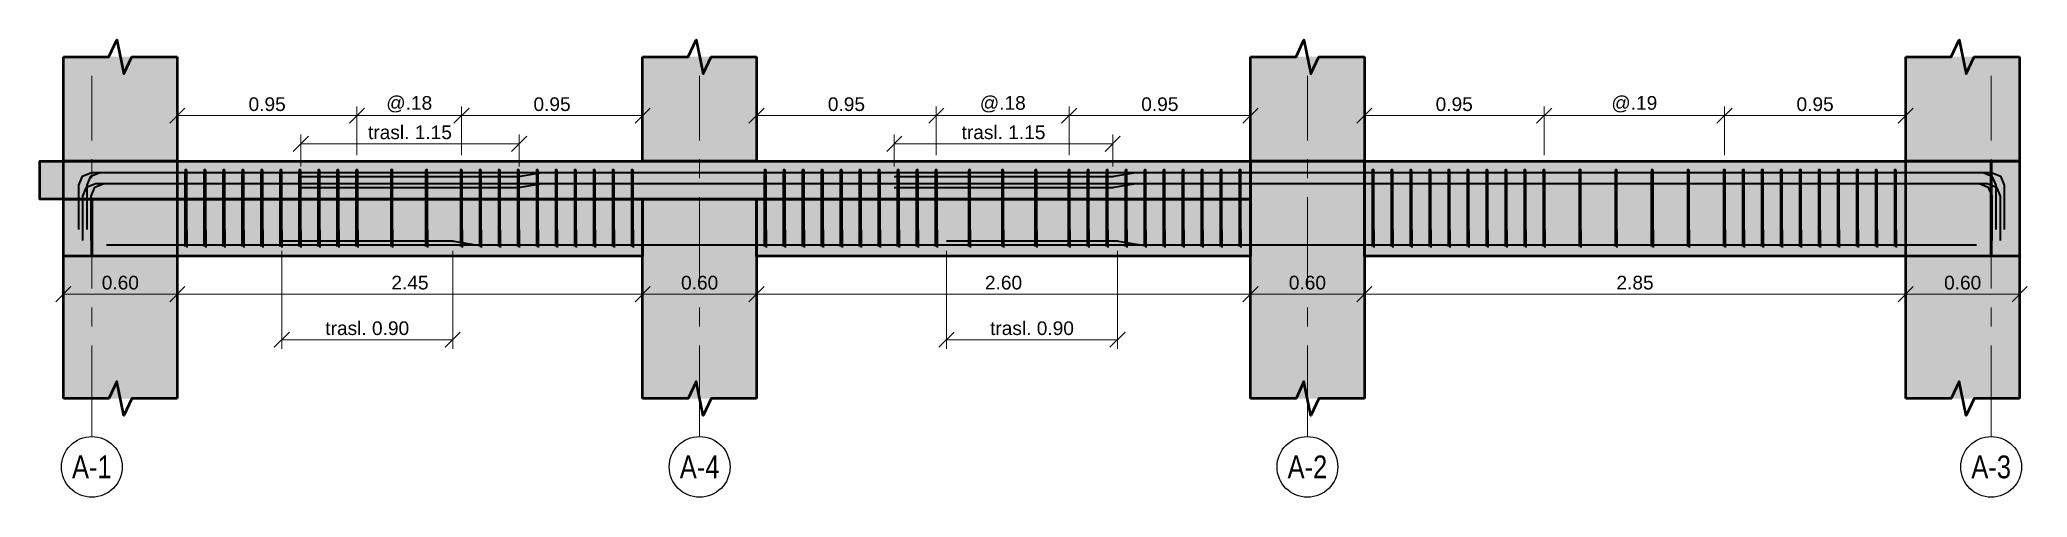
# Model space of a CAD drawing. Header units: metres. Extents: x 99 to 431, y 0 to 4.
# Drawn here: x 139.73 to 150.19, y 1.43 to 3.84 of the extents above; entities that cross this region are included whole.
import ezdxf
from ezdxf.enums import TextEntityAlignment as Align

# ---------------------------------------------------------------- set-up
doc = ezdxf.new("R2010")
doc.units = ezdxf.units.M
doc.linetypes.add('EJE40', pattern=[0.7, 0.48, -0.08, 0.06, -0.08])
for name, color, linetype, lineweight in [('E-ACERO', 1, 'Continuous', 35), ('E-CORTE', 7, 'Continuous', 50), ('E-CORTE-ACH', 254, 'Continuous', 0), ('E-COTA', 7, 'Continuous', 13), ('E-EJES', 1, 'Continuous', 18), ('E-EJES-ID', 7, 'Continuous', 25)]:
    doc.layers.add(name, color=color, linetype=linetype, lineweight=lineweight)
doc.styles.add('ARIAL', font='arial.ttf')
doc.dimstyles.new('COTA40', dxfattribs={"dimtxt": 0.072, "dimasz": 0.048, "dimexe": 0.048, "dimexo": 0.032, "dimgap": 0.024, "dimtad": 1, "dimzin": 0, "dimdsep": 46, "dimtxsty": 'ARIAL', "dimtsz": 0.04, "dimcen": 2.5, "dimclrd": 7, "dimclre": 7, "dimclrt": 7, "dimazin": 3, "dimtfac": 1, "dimtmove": 2, "dimatfit": 3, "dimlwd": 13, "dimlwe": 13})

msp = doc.modelspace()

# ---------------------------------------------------------------- texts
at = {"layer": 'E-EJES-ID', "style": 'ARIAL', "width": 0.8}
for s, p in [('A-1', (140, 1.59)), ('A-4', (143.2, 1.59)), ('A-2', (146.4, 1.59)), ('A-3', (150, 1.59))]:
    msp.add_text(s, height=0.12, dxfattribs=at).set_placement(p, align=Align.MIDDLE_CENTER)

# ---------------------------------------------------------------- dimensions: what is measured, and where the dimension line sits
at = {"layer": 'E-COTA'}
for base, p1, p2, text in [((140.45, 3.44), (140.45, 3.2), (141.3961, 3.2), '0.95'), ((141.1, 3.292), (141.1, 3.14), (142.25, 3.14), 'trasl. 1.15'), ((141.3961, 3.44), (141.3961, 3.2), (141.9461, 3.2), '@.18'), ((141.9461, 3.44), (141.9461, 3.2), (142.9, 3.2), '0.95'), ((143.5, 3.44), (143.5, 3.2), (144.4461, 3.2), '0.95'), ((144.225, 3.292), (144.225, 3.14), (145.375, 3.14), 'trasl. 1.15'), ((144.4461, 3.44), (144.4461, 3.2), (145.1461, 3.2), '@.18'), ((145.1461, 3.44), (145.1461, 3.2), (146.1, 3.2), '0.95'), ((146.7, 3.44), (146.7, 3.2), (147.6461, 3.2), '0.95'), ((147.6461, 3.44), (147.6461, 3.2), (148.5961, 3.2), '@.19'), ((148.5961, 3.44), (148.5961, 3.2), (149.55, 3.2), '0.95'), ((141, 2.26), (141, 2.76), (141.9, 2.76), 'trasl. 0.90'), ((144.5, 2.26), (144.5, 2.76), (145.4, 2.76), 'trasl. 0.90')]:
    msp.add_linear_dim(base=base, p1=p1, p2=p2, text=text, dimstyle='COTA40', override={"dimdec": 2}, dxfattribs=at).render()
for base, p1, p2 in [((139.85, 2.5), (139.85, 2.7), (140.45, 2.7)), ((140.45, 2.5), (140.45, 2.7), (142.9, 2.7)), ((142.9, 2.5), (142.9, 2.7), (143.5, 2.7)), ((143.5, 2.5), (143.5, 2.7), (146.1, 2.7)), ((146.1, 2.5), (146.1, 2.7), (146.7, 2.7)), ((146.7, 2.5), (146.7, 2.7), (149.55, 2.7)), ((149.55, 2.5), (149.55, 2.7), (150.15, 2.7))]:
    msp.add_linear_dim(base=base, p1=p1, p2=p2, dimstyle='COTA40', override={"dimdec": 2}, dxfattribs=at).render()

# ---------------------------------------------------------------- hatches: boundary and pattern name
at = {"layer": 'E-CORTE-ACH'}
for points in [[(140.45, 3.2), (140.3, 3.2), (140, 3.2), (139.85, 3.2), (139.85, 3.75), (140.45, 3.75)], [(143.5, 3.2), (143.2, 3.2), (142.9, 3.2), (142.9, 3.75), (143.5, 3.75)], [(146.7, 3.2), (146.4, 3.2), (146.1, 3.2), (146.1, 3.75), (146.7, 3.75)], [(149.55, 3.75), (150.15, 3.75), (150.15, 3.2), (150, 3.2), (149.7, 3.2), (149.55, 3.2)], [(146.1, 3), (139.7258, 3), (139.7258, 3.0355), (139.7258, 3.2), (146.1, 3.2)], [(139.85, 3.2), (140, 3.2), (140.3, 3.2), (140.45, 3.2), (140.45, 1.95), (139.85, 1.95)], [(146.7, 3.2), (146.7, 3.2), (146.7, 3), (146.7, 2.7), (146.7, 1.95), (146.1, 1.95), (146.1, 2.7), (146.1, 3), (146.1, 3.2)], [(146.7, 2.7), (146.7, 3), (146.7, 3.2), (150, 3.2), (150, 3.2), (150, 3), (150, 2.7), (148.35, 2.7)], [(149.55, 3.2), (149.7, 3.2), (150, 3.2), (150.15, 3.2), (150.15, 2.4), (150.15, 1.95), (149.55, 1.95)], [(150.15, 3.2), (150.15, 3), (150.15, 2.7), (150, 2.7), (150, 3), (150, 3.2)], [(139.85, 2.9029), (139.85, 3), (139.9938, 3), (140, 3), (140, 2.85), (140, 2.7), (139.9938, 2.7), (139.85, 2.7)], [(140, 2.7), (140, 2.85), (140, 3), (141.45, 3), (142.9, 3), (142.9, 2.85), (142.9, 2.7), (141.45, 2.7)], [(143.2, 3), (143.5, 3), (143.5, 2.85), (143.5, 2.7), (143.5, 1.95), (142.9, 1.95), (142.9, 2.7), (142.9, 2.85), (142.9, 3)], [(143.5, 2.7), (143.5, 2.85), (143.5, 3), (144.8, 3), (146.1, 3), (146.1, 2.85), (146.1, 2.7), (144.8, 2.7)]]:
    msp.add_hatch(color=256, dxfattribs=at).paths.add_polyline_path(points)

# ---------------------------------------------------------------- linework, layer by layer
at = {"layer": 'E-ACERO'}
for points in [[(139.9321, 2.8409), (139.9321, 3.0743), (139.9516, 3.1214), (139.9988, 3.1409), (142.25, 3.1409)], [(139.9761, 2.8409), (139.9761, 3.0743), (139.9956, 3.1214), (140.0428, 3.1409), (142.25, 3.1409)], [(139.9761, 2.8409), (139.9761, 3.0743), (139.9956, 3.1214), (140.0428, 3.1409), (145.375, 3.1409)], [(140.5, 2.8393), (140.5, 3.1314), (140.4997, 3.1483), (140.4989, 3.1552), (140.4916, 3.1552), (140.4908, 3.1483), (140.4905, 3.1314), (140.4905, 2.8104)], [(140.6, 2.8393), (140.6, 3.1314), (140.5997, 3.1483), (140.5989, 3.1552), (140.5916, 3.1552), (140.5908, 3.1483), (140.5905, 3.1314), (140.5905, 2.8104)], [(140.7, 2.8393), (140.7, 3.1314), (140.6997, 3.1483), (140.6989, 3.1552), (140.6916, 3.1552), (140.6908, 3.1483), (140.6905, 3.1314), (140.6905, 2.8104)], [(140.8, 2.8393), (140.8, 3.1314), (140.7997, 3.1483), (140.7989, 3.1552), (140.7916, 3.1552), (140.7908, 3.1483), (140.7905, 3.1314), (140.7905, 2.8104)], [(140.9, 2.8393), (140.9, 3.1314), (140.8997, 3.1483), (140.8989, 3.1552), (140.8916, 3.1552), (140.8908, 3.1483), (140.8905, 3.1314), (140.8905, 2.8104)], [(141, 2.8393), (141, 3.1314), (140.9997, 3.1483), (140.9989, 3.1552), (140.9916, 3.1552), (140.9908, 3.1483), (140.9905, 3.1314), (140.9905, 2.8104)], [(141.1, 2.8393), (141.1, 3.1314), (141.0997, 3.1483), (141.0989, 3.1552), (141.0916, 3.1552), (141.0908, 3.1483), (141.0905, 3.1314), (141.0905, 2.8104)], [(141.1, 3.1199), (142.2445, 3.1199), (142.25, 3.1201), (142.2554, 3.1208), (142.3709, 3.14), (142.3763, 3.1407), (142.3818, 3.1409), (149.9572, 3.1409), (150.0044, 3.1214), (150.0239, 3.0743), (150.0239, 2.8409)], [(141.1, 3.1199), (142.2445, 3.1199), (142.25, 3.1201), (142.2554, 3.1208), (142.3709, 3.14), (142.3763, 3.1407), (142.3818, 3.1409), (150.0012, 3.1409), (150.0484, 3.1214), (150.0679, 3.0743), (150.0679, 2.8409)], [(141.2, 2.8393), (141.2, 3.1314), (141.1997, 3.1483), (141.1989, 3.1552), (141.1916, 3.1552), (141.1908, 3.1483), (141.1905, 3.1314), (141.1905, 2.8104)], [(141.3, 2.8393), (141.3, 3.1314), (141.2997, 3.1483), (141.2989, 3.1552), (141.2916, 3.1552), (141.2908, 3.1483), (141.2905, 3.1314), (141.2905, 2.8104)], [(141.4, 2.8393), (141.4, 3.1314), (141.3997, 3.1483), (141.3989, 3.1552), (141.3916, 3.1552), (141.3908, 3.1483), (141.3905, 3.1314), (141.3905, 2.8104)], [(141.5833, 2.8393), (141.5833, 3.1314), (141.583, 3.1483), (141.5823, 3.1552), (141.5749, 3.1552), (141.5741, 3.1483), (141.5738, 3.1314), (141.5738, 2.8104)], [(141.7667, 2.8393), (141.7667, 3.1314), (141.7664, 3.1483), (141.7656, 3.1552), (141.7582, 3.1552), (141.7575, 3.1483), (141.7571, 3.1314), (141.7571, 2.8104)], [(141.95, 2.8393), (141.95, 3.1314), (141.9497, 3.1483), (141.9489, 3.1552), (141.9416, 3.1552), (141.9408, 3.1483), (141.9405, 3.1314), (141.9405, 2.8104)], [(142.05, 2.8393), (142.05, 3.1314), (142.0497, 3.1483), (142.0489, 3.1552), (142.0416, 3.1552), (142.0408, 3.1483), (142.0405, 3.1314), (142.0405, 2.8104)], [(142.15, 2.8393), (142.15, 3.1314), (142.1497, 3.1483), (142.1489, 3.1552), (142.1416, 3.1552), (142.1408, 3.1483), (142.1405, 3.1314), (142.1405, 2.8104)], [(142.25, 2.8393), (142.25, 3.1314), (142.2497, 3.1483), (142.2489, 3.1552), (142.2416, 3.1552), (142.2408, 3.1483), (142.2405, 3.1314), (142.2405, 2.8104)], [(142.35, 2.8393), (142.35, 3.1314), (142.3497, 3.1483), (142.3489, 3.1552), (142.3416, 3.1552), (142.3408, 3.1483), (142.3405, 3.1314), (142.3405, 2.8104)], [(142.45, 2.8393), (142.45, 3.1314), (142.4497, 3.1483), (142.4489, 3.1552), (142.4416, 3.1552), (142.4408, 3.1483), (142.4405, 3.1314), (142.4405, 2.8104)], [(142.55, 2.8393), (142.55, 3.1314), (142.5497, 3.1483), (142.5489, 3.1552), (142.5416, 3.1552), (142.5408, 3.1483), (142.5405, 3.1314), (142.5405, 2.8104)], [(142.65, 2.8393), (142.65, 3.1314), (142.6497, 3.1483), (142.6489, 3.1552), (142.6416, 3.1552), (142.6408, 3.1483), (142.6405, 3.1314), (142.6405, 2.8104)], [(142.75, 2.8393), (142.75, 3.1314), (142.7497, 3.1483), (142.7489, 3.1552), (142.7416, 3.1552), (142.7408, 3.1483), (142.7405, 3.1314), (142.7405, 2.8104)], [(142.85, 2.8393), (142.85, 3.1314), (142.8497, 3.1483), (142.8489, 3.1552), (142.8416, 3.1552), (142.8408, 3.1483), (142.8405, 3.1314), (142.8405, 2.8104)], [(143.55, 2.8393), (143.55, 3.1314), (143.5497, 3.1483), (143.5489, 3.1552), (143.5416, 3.1552), (143.5408, 3.1483), (143.5405, 3.1314), (143.5405, 2.8104)], [(143.65, 2.8393), (143.65, 3.1314), (143.6497, 3.1483), (143.6489, 3.1552), (143.6416, 3.1552), (143.6408, 3.1483), (143.6405, 3.1314), (143.6405, 2.8104)], [(143.75, 2.8393), (143.75, 3.1314), (143.7497, 3.1483), (143.7489, 3.1552), (143.7416, 3.1552), (143.7408, 3.1483), (143.7405, 3.1314), (143.7405, 2.8104)], [(143.85, 2.8393), (143.85, 3.1314), (143.8497, 3.1483), (143.8489, 3.1552), (143.8416, 3.1552), (143.8408, 3.1483), (143.8405, 3.1314), (143.8405, 2.8104)], [(143.95, 2.8393), (143.95, 3.1314), (143.9497, 3.1483), (143.9489, 3.1552), (143.9416, 3.1552), (143.9408, 3.1483), (143.9405, 3.1314), (143.9405, 2.8104)], [(144.05, 2.8393), (144.05, 3.1314), (144.0497, 3.1483), (144.0489, 3.1552), (144.0416, 3.1552), (144.0408, 3.1483), (144.0405, 3.1314), (144.0405, 2.8104)], [(144.15, 2.8393), (144.15, 3.1314), (144.1497, 3.1483), (144.1489, 3.1552), (144.1416, 3.1552), (144.1408, 3.1483), (144.1405, 3.1314), (144.1405, 2.8104)], [(144.225, 3.1199), (145.3695, 3.1199), (145.375, 3.1201), (145.3804, 3.1208), (145.4959, 3.14), (145.5013, 3.1407), (145.5068, 3.1409), (149.9572, 3.1409), (150.0044, 3.1214), (150.0239, 3.0743), (150.0239, 2.8409)], [(144.25, 2.8393), (144.25, 3.1314), (144.2497, 3.1483), (144.2489, 3.1552), (144.2416, 3.1552), (144.2408, 3.1483), (144.2405, 3.1314), (144.2405, 2.8104)], [(144.35, 2.8393), (144.35, 3.1314), (144.3497, 3.1483), (144.3489, 3.1552), (144.3416, 3.1552), (144.3408, 3.1483), (144.3405, 3.1314), (144.3405, 2.8104)], [(144.45, 2.8393), (144.45, 3.1314), (144.4497, 3.1483), (144.4489, 3.1552), (144.4416, 3.1552), (144.4408, 3.1483), (144.4405, 3.1314), (144.4405, 2.8104)], [(144.625, 2.8393), (144.625, 3.1314), (144.6247, 3.1483), (144.6239, 3.1552), (144.6166, 3.1552), (144.6158, 3.1483), (144.6155, 3.1314), (144.6155, 2.8104)], [(144.8, 2.8393), (144.8, 3.1314), (144.7997, 3.1483), (144.7989, 3.1552), (144.7916, 3.1552), (144.7908, 3.1483), (144.7905, 3.1314), (144.7905, 2.8104)], [(144.975, 2.8393), (144.975, 3.1314), (144.9747, 3.1483), (144.9739, 3.1552), (144.9666, 3.1552), (144.9658, 3.1483), (144.9655, 3.1314), (144.9655, 2.8104)], [(145.15, 2.8393), (145.15, 3.1314), (145.1497, 3.1483), (145.1489, 3.1552), (145.1416, 3.1552), (145.1408, 3.1483), (145.1405, 3.1314), (145.1405, 2.8104)], [(145.25, 2.8393), (145.25, 3.1314), (145.2497, 3.1483), (145.2489, 3.1552), (145.2416, 3.1552), (145.2408, 3.1483), (145.2405, 3.1314), (145.2405, 2.8104)], [(145.35, 2.8393), (145.35, 3.1314), (145.3497, 3.1483), (145.3489, 3.1552), (145.3416, 3.1552), (145.3408, 3.1483), (145.3405, 3.1314), (145.3405, 2.8104)], [(145.45, 2.8393), (145.45, 3.1314), (145.4497, 3.1483), (145.4489, 3.1552), (145.4416, 3.1552), (145.4408, 3.1483), (145.4405, 3.1314), (145.4405, 2.8104)], [(145.55, 2.8393), (145.55, 3.1314), (145.5497, 3.1483), (145.5489, 3.1552), (145.5416, 3.1552), (145.5408, 3.1483), (145.5405, 3.1314), (145.5405, 2.8104)], [(145.65, 2.8393), (145.65, 3.1314), (145.6497, 3.1483), (145.6489, 3.1552), (145.6416, 3.1552), (145.6408, 3.1483), (145.6405, 3.1314), (145.6405, 2.8104)], [(145.75, 2.8393), (145.75, 3.1314), (145.7497, 3.1483), (145.7489, 3.1552), (145.7416, 3.1552), (145.7408, 3.1483), (145.7405, 3.1314), (145.7405, 2.8104)], [(145.85, 2.8393), (145.85, 3.1314), (145.8497, 3.1483), (145.8489, 3.1552), (145.8416, 3.1552), (145.8408, 3.1483), (145.8405, 3.1314), (145.8405, 2.8104)], [(145.95, 2.8393), (145.95, 3.1314), (145.9497, 3.1483), (145.9489, 3.1552), (145.9416, 3.1552), (145.9408, 3.1483), (145.9405, 3.1314), (145.9405, 2.8104)], [(146.05, 2.8393), (146.05, 3.1314), (146.0497, 3.1483), (146.0489, 3.1552), (146.0416, 3.1552), (146.0408, 3.1483), (146.0405, 3.1314), (146.0405, 2.8104)], [(146.75, 2.8393), (146.75, 3.1314), (146.7497, 3.1483), (146.7489, 3.1552), (146.7416, 3.1552), (146.7408, 3.1483), (146.7405, 3.1314), (146.7405, 2.8104)], [(146.85, 2.8393), (146.85, 3.1314), (146.8497, 3.1483), (146.8489, 3.1552), (146.8416, 3.1552), (146.8408, 3.1483), (146.8405, 3.1314), (146.8405, 2.8104)], [(146.95, 2.8393), (146.95, 3.1314), (146.9497, 3.1483), (146.9489, 3.1552), (146.9416, 3.1552), (146.9408, 3.1483), (146.9405, 3.1314), (146.9405, 2.8104)], [(147.05, 2.8393), (147.05, 3.1314), (147.0497, 3.1483), (147.0489, 3.1552), (147.0416, 3.1552), (147.0408, 3.1483), (147.0405, 3.1314), (147.0405, 2.8104)], [(147.15, 2.8393), (147.15, 3.1314), (147.1497, 3.1483), (147.1489, 3.1552), (147.1416, 3.1552), (147.1408, 3.1483), (147.1405, 3.1314), (147.1405, 2.8104)], [(147.25, 2.8393), (147.25, 3.1314), (147.2497, 3.1483), (147.2489, 3.1552), (147.2416, 3.1552), (147.2408, 3.1483), (147.2405, 3.1314), (147.2405, 2.8104)], [(147.35, 2.8393), (147.35, 3.1314), (147.3497, 3.1483), (147.3489, 3.1552), (147.3416, 3.1552), (147.3408, 3.1483), (147.3405, 3.1314), (147.3405, 2.8104)], [(147.45, 2.8393), (147.45, 3.1314), (147.4497, 3.1483), (147.4489, 3.1552), (147.4416, 3.1552), (147.4408, 3.1483), (147.4405, 3.1314), (147.4405, 2.8104)], [(147.55, 2.8393), (147.55, 3.1314), (147.5497, 3.1483), (147.5489, 3.1552), (147.5416, 3.1552), (147.5408, 3.1483), (147.5405, 3.1314), (147.5405, 2.8104)], [(147.65, 2.8393), (147.65, 3.1314), (147.6497, 3.1483), (147.6489, 3.1552), (147.6416, 3.1552), (147.6408, 3.1483), (147.6405, 3.1314), (147.6405, 2.8104)], [(147.84, 2.8393), (147.84, 3.1314), (147.8397, 3.1483), (147.8389, 3.1552), (147.8316, 3.1552), (147.8308, 3.1483), (147.8305, 3.1314), (147.8305, 2.8104)], [(148.03, 2.8393), (148.03, 3.1314), (148.0297, 3.1483), (148.0289, 3.1552), (148.0216, 3.1552), (148.0208, 3.1483), (148.0205, 3.1314), (148.0205, 2.8104)], [(148.22, 2.8393), (148.22, 3.1314), (148.2197, 3.1483), (148.2189, 3.1552), (148.2116, 3.1552), (148.2108, 3.1483), (148.2105, 3.1314), (148.2105, 2.8104)], [(148.41, 2.8393), (148.41, 3.1314), (148.4097, 3.1483), (148.4089, 3.1552), (148.4016, 3.1552), (148.4008, 3.1483), (148.4005, 3.1314), (148.4005, 2.8104)], [(148.6, 2.8393), (148.6, 3.1314), (148.5997, 3.1483), (148.5989, 3.1552), (148.5916, 3.1552), (148.5908, 3.1483), (148.5905, 3.1314), (148.5905, 2.8104)], [(148.7, 2.8393), (148.7, 3.1314), (148.6997, 3.1483), (148.6989, 3.1552), (148.6916, 3.1552), (148.6908, 3.1483), (148.6905, 3.1314), (148.6905, 2.8104)], [(148.8, 2.8393), (148.8, 3.1314), (148.7997, 3.1483), (148.7989, 3.1552), (148.7916, 3.1552), (148.7908, 3.1483), (148.7905, 3.1314), (148.7905, 2.8104)], [(148.9, 2.8393), (148.9, 3.1314), (148.8997, 3.1483), (148.8989, 3.1552), (148.8916, 3.1552), (148.8908, 3.1483), (148.8905, 3.1314), (148.8905, 2.8104)], [(149, 2.8393), (149, 3.1314), (148.9997, 3.1483), (148.9989, 3.1552), (148.9916, 3.1552), (148.9908, 3.1483), (148.9905, 3.1314), (148.9905, 2.8104)], [(149.1, 2.8393), (149.1, 3.1314), (149.0997, 3.1483), (149.0989, 3.1552), (149.0916, 3.1552), (149.0908, 3.1483), (149.0905, 3.1314), (149.0905, 2.8104)], [(149.2, 2.8393), (149.2, 3.1314), (149.1997, 3.1483), (149.1989, 3.1552), (149.1916, 3.1552), (149.1908, 3.1483), (149.1905, 3.1314), (149.1905, 2.8104)], [(149.3, 2.8393), (149.3, 3.1314), (149.2997, 3.1483), (149.2989, 3.1552), (149.2916, 3.1552), (149.2908, 3.1483), (149.2905, 3.1314), (149.2905, 2.8104)], [(149.4, 2.8393), (149.4, 3.1314), (149.3997, 3.1483), (149.3989, 3.1552), (149.3916, 3.1552), (149.3908, 3.1483), (149.3905, 3.1314), (149.3905, 2.8104)], [(149.5, 2.8393), (149.5, 3.1314), (149.4997, 3.1483), (149.4989, 3.1552), (149.4916, 3.1552), (149.4908, 3.1483), (149.4905, 3.1314), (149.4905, 2.8104)], [(139.9521, 2.783), (139.9521, 3.0163), (139.9716, 3.0634), (140.0188, 3.0829), (145.375, 3.0829)], [(139.9961, 2.783), (139.9961, 3.0163), (140.0156, 3.0634), (140.0628, 3.0829), (145.375, 3.0829)], [(139.9961, 2.783), (139.9961, 3.0163), (140.0156, 3.0634), (140.0628, 3.0829), (142.25, 3.0829)], [(141.1, 3.0619), (142.2445, 3.0619), (142.25, 3.0621), (142.2554, 3.0628), (142.3709, 3.082), (142.3763, 3.0827), (142.3818, 3.0829), (149.9372, 3.0829), (149.9844, 3.0634), (150.0039, 3.0163), (150.0039, 2.783)], [(144.225, 3.0619), (145.3695, 3.0619), (145.375, 3.0621), (145.3804, 3.0628), (145.4959, 3.082), (145.5013, 3.0827), (145.5068, 3.0829), (149.9372, 3.0829), (149.9844, 3.0634), (150.0039, 3.0163), (150.0039, 2.783)], [(144.225, 3.0619), (145.3695, 3.0619), (145.375, 3.0621), (145.3804, 3.0628), (145.4959, 3.082), (145.5013, 3.0827), (145.5068, 3.0829), (149.9812, 3.0829), (150.0284, 3.0634), (150.0479, 3.0163), (150.0479, 2.783)], [(140.5, 2.8393), (140.5, 2.7854)], [(140.6, 2.8393), (140.6, 2.7854)], [(140.7, 2.8393), (140.7, 2.7854)], [(140.8, 2.8393), (140.8, 2.7854)], [(140.9, 2.8393), (140.9, 2.7854)], [(141, 2.8393), (141, 2.7854)], [(141.1, 2.8393), (141.1, 2.7854)], [(141.2, 2.8393), (141.2, 2.7854)], [(141.3, 2.8393), (141.3, 2.7854)], [(141.4, 2.8393), (141.4, 2.7854)], [(141.5833, 2.8393), (141.5833, 2.7854)], [(141.7667, 2.8393), (141.7667, 2.7854)], [(141.95, 2.8393), (141.95, 2.7854)], [(142.05, 2.8393), (142.05, 2.7854)], [(142.15, 2.8393), (142.15, 2.7854)], [(142.25, 2.8393), (142.25, 2.7854)], [(142.35, 2.8393), (142.35, 2.7854)], [(142.45, 2.8393), (142.45, 2.7854)], [(142.55, 2.8393), (142.55, 2.7854)], [(142.65, 2.8393), (142.65, 2.7854)], [(142.75, 2.8393), (142.75, 2.7854)], [(142.85, 2.8393), (142.85, 2.7854)], [(143.55, 2.8393), (143.55, 2.7854)], [(143.65, 2.8393), (143.65, 2.7854)], [(143.75, 2.8393), (143.75, 2.7854)], [(143.85, 2.8393), (143.85, 2.7854)], [(143.95, 2.8393), (143.95, 2.7854)], [(144.05, 2.8393), (144.05, 2.7854)], [(144.15, 2.8393), (144.15, 2.7854)], [(144.25, 2.8393), (144.25, 2.7854)], [(144.35, 2.8393), (144.35, 2.7854)], [(144.45, 2.8393), (144.45, 2.7854)], [(144.625, 2.8393), (144.625, 2.7854)], [(144.8, 2.8393), (144.8, 2.7854)], [(144.975, 2.8393), (144.975, 2.7854)], [(145.15, 2.8393), (145.15, 2.7854)], [(145.25, 2.8393), (145.25, 2.7854)], [(145.35, 2.8393), (145.35, 2.7854)], [(145.45, 2.8393), (145.45, 2.7854)], [(145.55, 2.8393), (145.55, 2.7854)], [(145.65, 2.8393), (145.65, 2.7854)], [(145.75, 2.8393), (145.75, 2.7854)], [(145.85, 2.8393), (145.85, 2.7854)], [(145.95, 2.8393), (145.95, 2.7854)], [(146.05, 2.8393), (146.05, 2.7854)], [(146.75, 2.8393), (146.75, 2.7854)], [(146.85, 2.8393), (146.85, 2.7854)], [(146.95, 2.8393), (146.95, 2.7854)], [(147.05, 2.8393), (147.05, 2.7854)], [(147.15, 2.8393), (147.15, 2.7854)], [(147.25, 2.8393), (147.25, 2.7854)], [(147.35, 2.8393), (147.35, 2.7854)], [(147.45, 2.8393), (147.45, 2.7854)], [(147.55, 2.8393), (147.55, 2.7854)], [(147.65, 2.8393), (147.65, 2.7854)], [(147.84, 2.8393), (147.84, 2.7854)], [(148.03, 2.8393), (148.03, 2.7854)], [(148.22, 2.8393), (148.22, 2.7854)], [(148.41, 2.8393), (148.41, 2.7854)], [(148.6, 2.8393), (148.6, 2.7854)], [(148.7, 2.8393), (148.7, 2.7854)], [(148.8, 2.8393), (148.8, 2.7854)], [(148.9, 2.8393), (148.9, 2.7854)], [(149, 2.8393), (149, 2.7854)], [(149.1, 2.8393), (149.1, 2.7854)], [(149.2, 2.8393), (149.2, 2.7854)], [(149.3, 2.8393), (149.3, 2.7854)], [(149.4, 2.8393), (149.4, 2.7854)], [(149.5, 2.8393), (149.5, 2.7854)], [(140.0772, 2.759), (141.9, 2.759)], [(140.0772, 2.759), (145.4, 2.759)], [(140.0772, 2.759), (141.9, 2.759)], [(140.0772, 2.759), (145.4, 2.759)], [(140.4905, 2.8104), (140.4905, 2.7733)], [(140.4905, 2.7733), (140.4905, 2.7565)], [(140.4905, 2.7565), (140.4905, 2.7513)], [(140.5, 2.7854), (140.5, 2.7686)], [(140.5, 2.7686), (140.5, 2.7595)], [(140.5, 2.7595), (140.5, 2.7517)], [(140.5, 2.7517), (140.5, 2.7448)], [(140.5905, 2.8104), (140.5905, 2.7733)], [(140.5905, 2.7733), (140.5905, 2.7565)], [(140.5905, 2.7565), (140.5905, 2.7513)], [(140.6, 2.7854), (140.6, 2.7686)], [(140.6, 2.7686), (140.6, 2.7595)], [(140.6, 2.7595), (140.6, 2.7517)], [(140.6, 2.7517), (140.6, 2.7448)], [(140.6905, 2.8104), (140.6905, 2.7733)], [(140.6905, 2.7733), (140.6905, 2.7565)], [(140.6905, 2.7565), (140.6905, 2.7513)], [(140.7, 2.7854), (140.7, 2.7686)], [(140.7, 2.7686), (140.7, 2.7595)], [(140.7, 2.7595), (140.7, 2.7517)], [(140.7, 2.7517), (140.7, 2.7448)], [(140.7905, 2.8104), (140.7905, 2.7733)], [(140.7905, 2.7733), (140.7905, 2.7565)], [(140.7905, 2.7565), (140.7905, 2.7513)], [(140.8, 2.7854), (140.8, 2.7686)], [(140.8, 2.7686), (140.8, 2.7595)], [(140.8, 2.7595), (140.8, 2.7517)], [(140.8, 2.7517), (140.8, 2.7448)], [(140.8905, 2.8104), (140.8905, 2.7733)], [(140.8905, 2.7733), (140.8905, 2.7565)], [(140.8905, 2.7565), (140.8905, 2.7513)], [(140.9, 2.7854), (140.9, 2.7686)], [(140.9, 2.7686), (140.9, 2.7595)], [(140.9, 2.7595), (140.9, 2.7517)], [(140.9, 2.7517), (140.9, 2.7448)], [(140.9905, 2.8104), (140.9905, 2.7733)], [(140.9905, 2.7733), (140.9905, 2.7565)], [(140.9905, 2.7565), (140.9905, 2.7513)], [(141, 2.7854), (141, 2.7686)], [(141, 2.7801), (141.8945, 2.7801), (141.9, 2.7799), (141.9054, 2.7792), (142.0209, 2.76), (142.0263, 2.7593), (142.0318, 2.759), (149.9228, 2.759)], [(141, 2.7801), (141.8945, 2.7801), (141.9, 2.7799), (141.9054, 2.7792), (142.0209, 2.76), (142.0263, 2.7593), (142.0318, 2.759), (149.9228, 2.759)], [(141, 2.7686), (141, 2.7595)], [(141, 2.7595), (141, 2.7517)], [(141, 2.7517), (141, 2.7448)], [(141.0905, 2.8104), (141.0905, 2.7733)], [(141.0905, 2.7733), (141.0905, 2.7565)], [(141.0905, 2.7565), (141.0905, 2.7513)], [(141.1, 2.7854), (141.1, 2.7686)], [(141.1, 2.7686), (141.1, 2.7595)], [(141.1, 2.7595), (141.1, 2.7517)], [(141.1, 2.7517), (141.1, 2.7448)], [(141.1905, 2.8104), (141.1905, 2.7733)], [(141.1905, 2.7733), (141.1905, 2.7565)], [(141.1905, 2.7565), (141.1905, 2.7513)], [(141.2, 2.7854), (141.2, 2.7686)], [(141.2, 2.7686), (141.2, 2.7595)], [(141.2, 2.7595), (141.2, 2.7517)], [(141.2, 2.7517), (141.2, 2.7448)], [(141.2905, 2.8104), (141.2905, 2.7733)], [(141.2905, 2.7733), (141.2905, 2.7565)], [(141.2905, 2.7565), (141.2905, 2.7513)], [(141.3, 2.7854), (141.3, 2.7686)], [(141.3, 2.7686), (141.3, 2.7595)], [(141.3, 2.7595), (141.3, 2.7517)], [(141.3, 2.7517), (141.3, 2.7448)], [(141.3905, 2.8104), (141.3905, 2.7733)], [(141.3905, 2.7733), (141.3905, 2.7565)], [(141.3905, 2.7565), (141.3905, 2.7513)], [(141.4, 2.7854), (141.4, 2.7686)], [(141.4, 2.7686), (141.4, 2.7595)], [(141.4, 2.7595), (141.4, 2.7517)], [(141.4, 2.7517), (141.4, 2.7448)], [(141.5738, 2.8104), (141.5738, 2.7733)], [(141.5738, 2.7733), (141.5738, 2.7565)], [(141.5738, 2.7565), (141.5738, 2.7513)], [(141.5833, 2.7854), (141.5833, 2.7686)], [(141.5833, 2.7686), (141.5833, 2.7595)], [(141.5833, 2.7595), (141.5833, 2.7517)], [(141.5833, 2.7517), (141.5833, 2.7448)], [(141.7571, 2.8104), (141.7571, 2.7733)], [(141.7571, 2.7733), (141.7571, 2.7565)], [(141.7571, 2.7565), (141.7571, 2.7513)], [(141.7667, 2.7854), (141.7667, 2.7686)], [(141.7667, 2.7686), (141.7667, 2.7595)], [(141.7667, 2.7595), (141.7667, 2.7517)], [(141.7667, 2.7517), (141.7667, 2.7448)], [(141.9405, 2.8104), (141.9405, 2.7733)], [(141.9405, 2.7733), (141.9405, 2.7565)], [(141.9405, 2.7565), (141.9405, 2.7513)], [(141.95, 2.7854), (141.95, 2.7686)], [(141.95, 2.7686), (141.95, 2.7595)], [(141.95, 2.7595), (141.95, 2.7517)], [(141.95, 2.7517), (141.95, 2.7448)], [(142.0405, 2.8104), (142.0405, 2.7733)], [(142.0405, 2.7733), (142.0405, 2.7565)], [(142.0405, 2.7565), (142.0405, 2.7513)], [(142.05, 2.7854), (142.05, 2.7686)], [(142.05, 2.7686), (142.05, 2.7595)], [(142.05, 2.7595), (142.05, 2.7517)], [(142.05, 2.7517), (142.05, 2.7448)], [(142.1405, 2.8104), (142.1405, 2.7733)], [(142.1405, 2.7733), (142.1405, 2.7565)], [(142.1405, 2.7565), (142.1405, 2.7513)], [(142.15, 2.7854), (142.15, 2.7686)], [(142.15, 2.7686), (142.15, 2.7595)], [(142.15, 2.7595), (142.15, 2.7517)], [(142.15, 2.7517), (142.15, 2.7448)], [(142.2405, 2.8104), (142.2405, 2.7733)], [(142.2405, 2.7733), (142.2405, 2.7565)], [(142.2405, 2.7565), (142.2405, 2.7513)], [(142.25, 2.7854), (142.25, 2.7686)], [(142.25, 2.7686), (142.25, 2.7595)], [(142.25, 2.7595), (142.25, 2.7517)], [(142.25, 2.7517), (142.25, 2.7448)], [(142.3405, 2.8104), (142.3405, 2.7733)], [(142.3405, 2.7733), (142.3405, 2.7565)], [(142.3405, 2.7565), (142.3405, 2.7513)], [(142.35, 2.7854), (142.35, 2.7686)], [(142.35, 2.7686), (142.35, 2.7595)], [(142.35, 2.7595), (142.35, 2.7517)], [(142.35, 2.7517), (142.35, 2.7448)], [(142.4405, 2.8104), (142.4405, 2.7733)], [(142.4405, 2.7733), (142.4405, 2.7565)], [(142.4405, 2.7565), (142.4405, 2.7513)], [(142.45, 2.7854), (142.45, 2.7686)], [(142.45, 2.7686), (142.45, 2.7595)], [(142.45, 2.7595), (142.45, 2.7517)], [(142.45, 2.7517), (142.45, 2.7448)], [(142.5405, 2.8104), (142.5405, 2.7733)], [(142.5405, 2.7733), (142.5405, 2.7565)], [(142.5405, 2.7565), (142.5405, 2.7513)], [(142.55, 2.7854), (142.55, 2.7686)], [(142.55, 2.7686), (142.55, 2.7595)], [(142.55, 2.7595), (142.55, 2.7517)], [(142.55, 2.7517), (142.55, 2.7448)], [(142.6405, 2.8104), (142.6405, 2.7733)], [(142.6405, 2.7733), (142.6405, 2.7565)], [(142.6405, 2.7565), (142.6405, 2.7513)], [(142.65, 2.7854), (142.65, 2.7686)], [(142.65, 2.7686), (142.65, 2.7595)], [(142.65, 2.7595), (142.65, 2.7517)], [(142.65, 2.7517), (142.65, 2.7448)], [(142.7405, 2.8104), (142.7405, 2.7733)], [(142.7405, 2.7733), (142.7405, 2.7565)], [(142.7405, 2.7565), (142.7405, 2.7513)], [(142.75, 2.7854), (142.75, 2.7686)], [(142.75, 2.7686), (142.75, 2.7595)], [(142.75, 2.7595), (142.75, 2.7517)], [(142.75, 2.7517), (142.75, 2.7448)], [(142.8405, 2.8104), (142.8405, 2.7733)], [(142.8405, 2.7733), (142.8405, 2.7565)], [(142.8405, 2.7565), (142.8405, 2.7513)], [(142.85, 2.7854), (142.85, 2.7686)], [(142.85, 2.7686), (142.85, 2.7595)], [(142.85, 2.7595), (142.85, 2.7517)], [(142.85, 2.7517), (142.85, 2.7448)], [(143.5405, 2.8104), (143.5405, 2.7733)], [(143.5405, 2.7733), (143.5405, 2.7565)], [(143.5405, 2.7565), (143.5405, 2.7513)], [(143.55, 2.7854), (143.55, 2.7686)], [(143.55, 2.7686), (143.55, 2.7595)], [(143.55, 2.7595), (143.55, 2.7517)], [(143.55, 2.7517), (143.55, 2.7448)], [(143.6405, 2.8104), (143.6405, 2.7733)], [(143.6405, 2.7733), (143.6405, 2.7565)], [(143.6405, 2.7565), (143.6405, 2.7513)], [(143.65, 2.7854), (143.65, 2.7686)], [(143.65, 2.7686), (143.65, 2.7595)], [(143.65, 2.7595), (143.65, 2.7517)], [(143.65, 2.7517), (143.65, 2.7448)], [(143.7405, 2.8104), (143.7405, 2.7733)], [(143.7405, 2.7733), (143.7405, 2.7565)], [(143.7405, 2.7565), (143.7405, 2.7513)], [(143.75, 2.7854), (143.75, 2.7686)], [(143.75, 2.7686), (143.75, 2.7595)], [(143.75, 2.7595), (143.75, 2.7517)], [(143.75, 2.7517), (143.75, 2.7448)], [(143.8405, 2.8104), (143.8405, 2.7733)], [(143.8405, 2.7733), (143.8405, 2.7565)], [(143.8405, 2.7565), (143.8405, 2.7513)], [(143.85, 2.7854), (143.85, 2.7686)], [(143.85, 2.7686), (143.85, 2.7595)], [(143.85, 2.7595), (143.85, 2.7517)], [(143.85, 2.7517), (143.85, 2.7448)], [(143.9405, 2.8104), (143.9405, 2.7733)], [(143.9405, 2.7733), (143.9405, 2.7565)], [(143.9405, 2.7565), (143.9405, 2.7513)], [(143.95, 2.7854), (143.95, 2.7686)], [(143.95, 2.7686), (143.95, 2.7595)], [(143.95, 2.7595), (143.95, 2.7517)], [(143.95, 2.7517), (143.95, 2.7448)], [(144.0405, 2.8104), (144.0405, 2.7733)], [(144.0405, 2.7733), (144.0405, 2.7565)], [(144.0405, 2.7565), (144.0405, 2.7513)], [(144.05, 2.7854), (144.05, 2.7686)], [(144.05, 2.7686), (144.05, 2.7595)], [(144.05, 2.7595), (144.05, 2.7517)], [(144.05, 2.7517), (144.05, 2.7448)], [(144.1405, 2.8104), (144.1405, 2.7733)], [(144.1405, 2.7733), (144.1405, 2.7565)], [(144.1405, 2.7565), (144.1405, 2.7513)], [(144.15, 2.7854), (144.15, 2.7686)], [(144.15, 2.7686), (144.15, 2.7595)], [(144.15, 2.7595), (144.15, 2.7517)], [(144.15, 2.7517), (144.15, 2.7448)], [(144.2405, 2.8104), (144.2405, 2.7733)], [(144.2405, 2.7733), (144.2405, 2.7565)], [(144.2405, 2.7565), (144.2405, 2.7513)], [(144.25, 2.7854), (144.25, 2.7686)], [(144.25, 2.7686), (144.25, 2.7595)], [(144.25, 2.7595), (144.25, 2.7517)], [(144.25, 2.7517), (144.25, 2.7448)], [(144.3405, 2.8104), (144.3405, 2.7733)], [(144.3405, 2.7733), (144.3405, 2.7565)], [(144.3405, 2.7565), (144.3405, 2.7513)], [(144.35, 2.7854), (144.35, 2.7686)], [(144.35, 2.7686), (144.35, 2.7595)], [(144.35, 2.7595), (144.35, 2.7517)], [(144.35, 2.7517), (144.35, 2.7448)], [(144.4405, 2.8104), (144.4405, 2.7733)], [(144.4405, 2.7733), (144.4405, 2.7565)], [(144.4405, 2.7565), (144.4405, 2.7513)], [(144.45, 2.7854), (144.45, 2.7686)], [(144.45, 2.7686), (144.45, 2.7595)], [(144.45, 2.7595), (144.45, 2.7517)], [(144.45, 2.7517), (144.45, 2.7448)], [(144.5, 2.7801), (145.3945, 2.7801), (145.4, 2.7799), (145.4054, 2.7792), (145.5209, 2.76), (145.5263, 2.7593), (145.5318, 2.759), (149.9228, 2.759)], [(144.5, 2.7801), (145.3945, 2.7801), (145.4, 2.7799), (145.4054, 2.7792), (145.5209, 2.76), (145.5263, 2.7593), (145.5318, 2.759), (149.9228, 2.759)], [(144.6155, 2.8104), (144.6155, 2.7733)], [(144.6155, 2.7733), (144.6155, 2.7565)], [(144.6155, 2.7565), (144.6155, 2.7513)], [(144.625, 2.7854), (144.625, 2.7686)], [(144.625, 2.7686), (144.625, 2.7595)], [(144.625, 2.7595), (144.625, 2.7517)], [(144.625, 2.7517), (144.625, 2.7448)], [(144.7905, 2.8104), (144.7905, 2.7733)], [(144.7905, 2.7733), (144.7905, 2.7565)], [(144.7905, 2.7565), (144.7905, 2.7513)], [(144.8, 2.7854), (144.8, 2.7686)], [(144.8, 2.7686), (144.8, 2.7595)], [(144.8, 2.7595), (144.8, 2.7517)], [(144.8, 2.7517), (144.8, 2.7448)], [(144.9655, 2.8104), (144.9655, 2.7733)], [(144.9655, 2.7733), (144.9655, 2.7565)], [(144.9655, 2.7565), (144.9655, 2.7513)], [(144.975, 2.7854), (144.975, 2.7686)], [(144.975, 2.7686), (144.975, 2.7595)], [(144.975, 2.7595), (144.975, 2.7517)], [(144.975, 2.7517), (144.975, 2.7448)], [(145.1405, 2.8104), (145.1405, 2.7733)], [(145.1405, 2.7733), (145.1405, 2.7565)], [(145.1405, 2.7565), (145.1405, 2.7513)], [(145.15, 2.7854), (145.15, 2.7686)], [(145.15, 2.7686), (145.15, 2.7595)], [(145.15, 2.7595), (145.15, 2.7517)], [(145.15, 2.7517), (145.15, 2.7448)], [(145.2405, 2.8104), (145.2405, 2.7733)], [(145.2405, 2.7733), (145.2405, 2.7565)], [(145.2405, 2.7565), (145.2405, 2.7513)], [(145.25, 2.7854), (145.25, 2.7686)], [(145.25, 2.7686), (145.25, 2.7595)], [(145.25, 2.7595), (145.25, 2.7517)], [(145.25, 2.7517), (145.25, 2.7448)], [(145.3405, 2.8104), (145.3405, 2.7733)], [(145.3405, 2.7733), (145.3405, 2.7565)], [(145.3405, 2.7565), (145.3405, 2.7513)], [(145.35, 2.7854), (145.35, 2.7686)], [(145.35, 2.7686), (145.35, 2.7595)], [(145.35, 2.7595), (145.35, 2.7517)], [(145.35, 2.7517), (145.35, 2.7448)], [(145.4405, 2.8104), (145.4405, 2.7733)], [(145.4405, 2.7733), (145.4405, 2.7565)], [(145.4405, 2.7565), (145.4405, 2.7513)], [(145.45, 2.7854), (145.45, 2.7686)], [(145.45, 2.7686), (145.45, 2.7595)], [(145.45, 2.7595), (145.45, 2.7517)], [(145.45, 2.7517), (145.45, 2.7448)], [(145.5405, 2.8104), (145.5405, 2.7733)], [(145.5405, 2.7733), (145.5405, 2.7565)], [(145.5405, 2.7565), (145.5405, 2.7513)], [(145.55, 2.7854), (145.55, 2.7686)], [(145.55, 2.7686), (145.55, 2.7595)], [(145.55, 2.7595), (145.55, 2.7517)], [(145.55, 2.7517), (145.55, 2.7448)], [(145.6405, 2.8104), (145.6405, 2.7733)], [(145.6405, 2.7733), (145.6405, 2.7565)], [(145.6405, 2.7565), (145.6405, 2.7513)], [(145.65, 2.7854), (145.65, 2.7686)], [(145.65, 2.7686), (145.65, 2.7595)], [(145.65, 2.7595), (145.65, 2.7517)], [(145.65, 2.7517), (145.65, 2.7448)], [(145.7405, 2.8104), (145.7405, 2.7733)], [(145.7405, 2.7733), (145.7405, 2.7565)], [(145.7405, 2.7565), (145.7405, 2.7513)], [(145.75, 2.7854), (145.75, 2.7686)], [(145.75, 2.7686), (145.75, 2.7595)], [(145.75, 2.7595), (145.75, 2.7517)], [(145.75, 2.7517), (145.75, 2.7448)], [(145.8405, 2.8104), (145.8405, 2.7733)], [(145.8405, 2.7733), (145.8405, 2.7565)], [(145.8405, 2.7565), (145.8405, 2.7513)], [(145.85, 2.7854), (145.85, 2.7686)], [(145.85, 2.7686), (145.85, 2.7595)], [(145.85, 2.7595), (145.85, 2.7517)], [(145.85, 2.7517), (145.85, 2.7448)], [(145.9405, 2.8104), (145.9405, 2.7733)], [(145.9405, 2.7733), (145.9405, 2.7565)], [(145.9405, 2.7565), (145.9405, 2.7513)], [(145.95, 2.7854), (145.95, 2.7686)], [(145.95, 2.7686), (145.95, 2.7595)], [(145.95, 2.7595), (145.95, 2.7517)], [(145.95, 2.7517), (145.95, 2.7448)], [(146.0405, 2.8104), (146.0405, 2.7733)], [(146.0405, 2.7733), (146.0405, 2.7565)], [(146.0405, 2.7565), (146.0405, 2.7513)], [(146.05, 2.7854), (146.05, 2.7686)], [(146.05, 2.7686), (146.05, 2.7595)], [(146.05, 2.7595), (146.05, 2.7517)], [(146.05, 2.7517), (146.05, 2.7448)], [(146.7405, 2.8104), (146.7405, 2.7733)], [(146.7405, 2.7733), (146.7405, 2.7565)], [(146.7405, 2.7565), (146.7405, 2.7513)], [(146.75, 2.7854), (146.75, 2.7686)], [(146.75, 2.7686), (146.75, 2.7595)], [(146.75, 2.7595), (146.75, 2.7517)], [(146.75, 2.7517), (146.75, 2.7448)], [(146.8405, 2.8104), (146.8405, 2.7733)], [(146.8405, 2.7733), (146.8405, 2.7565)], [(146.8405, 2.7565), (146.8405, 2.7513)], [(146.85, 2.7854), (146.85, 2.7686)], [(146.85, 2.7686), (146.85, 2.7595)], [(146.85, 2.7595), (146.85, 2.7517)], [(146.85, 2.7517), (146.85, 2.7448)], [(146.9405, 2.8104), (146.9405, 2.7733)], [(146.9405, 2.7733), (146.9405, 2.7565)], [(146.9405, 2.7565), (146.9405, 2.7513)], [(146.95, 2.7854), (146.95, 2.7686)], [(146.95, 2.7686), (146.95, 2.7595)], [(146.95, 2.7595), (146.95, 2.7517)], [(146.95, 2.7517), (146.95, 2.7448)], [(147.0405, 2.8104), (147.0405, 2.7733)], [(147.0405, 2.7733), (147.0405, 2.7565)], [(147.0405, 2.7565), (147.0405, 2.7513)], [(147.05, 2.7854), (147.05, 2.7686)], [(147.05, 2.7686), (147.05, 2.7595)], [(147.05, 2.7595), (147.05, 2.7517)], [(147.05, 2.7517), (147.05, 2.7448)], [(147.1405, 2.8104), (147.1405, 2.7733)], [(147.1405, 2.7733), (147.1405, 2.7565)], [(147.1405, 2.7565), (147.1405, 2.7513)], [(147.15, 2.7854), (147.15, 2.7686)], [(147.15, 2.7686), (147.15, 2.7595)], [(147.15, 2.7595), (147.15, 2.7517)], [(147.15, 2.7517), (147.15, 2.7448)], [(147.2405, 2.8104), (147.2405, 2.7733)], [(147.2405, 2.7733), (147.2405, 2.7565)], [(147.2405, 2.7565), (147.2405, 2.7513)], [(147.25, 2.7854), (147.25, 2.7686)], [(147.25, 2.7686), (147.25, 2.7595)], [(147.25, 2.7595), (147.25, 2.7517)], [(147.25, 2.7517), (147.25, 2.7448)], [(147.3405, 2.8104), (147.3405, 2.7733)], [(147.3405, 2.7733), (147.3405, 2.7565)], [(147.3405, 2.7565), (147.3405, 2.7513)], [(147.35, 2.7854), (147.35, 2.7686)], [(147.35, 2.7686), (147.35, 2.7595)], [(147.35, 2.7595), (147.35, 2.7517)], [(147.35, 2.7517), (147.35, 2.7448)], [(147.4405, 2.8104), (147.4405, 2.7733)], [(147.4405, 2.7733), (147.4405, 2.7565)], [(147.4405, 2.7565), (147.4405, 2.7513)], [(147.45, 2.7854), (147.45, 2.7686)], [(147.45, 2.7686), (147.45, 2.7595)], [(147.45, 2.7595), (147.45, 2.7517)], [(147.45, 2.7517), (147.45, 2.7448)], [(147.5405, 2.8104), (147.5405, 2.7733)], [(147.5405, 2.7733), (147.5405, 2.7565)], [(147.5405, 2.7565), (147.5405, 2.7513)], [(147.55, 2.7854), (147.55, 2.7686)], [(147.55, 2.7686), (147.55, 2.7595)], [(147.55, 2.7595), (147.55, 2.7517)], [(147.55, 2.7517), (147.55, 2.7448)], [(147.6405, 2.8104), (147.6405, 2.7733)], [(147.6405, 2.7733), (147.6405, 2.7565)], [(147.6405, 2.7565), (147.6405, 2.7513)], [(147.65, 2.7854), (147.65, 2.7686)], [(147.65, 2.7686), (147.65, 2.7595)], [(147.65, 2.7595), (147.65, 2.7517)], [(147.65, 2.7517), (147.65, 2.7448)], [(147.8305, 2.8104), (147.8305, 2.7733)], [(147.8305, 2.7733), (147.8305, 2.7565)], [(147.8305, 2.7565), (147.8305, 2.7513)], [(147.84, 2.7854), (147.84, 2.7686)], [(147.84, 2.7686), (147.84, 2.7595)], [(147.84, 2.7595), (147.84, 2.7517)], [(147.84, 2.7517), (147.84, 2.7448)], [(148.0205, 2.8104), (148.0205, 2.7733)], [(148.0205, 2.7733), (148.0205, 2.7565)], [(148.0205, 2.7565), (148.0205, 2.7513)], [(148.03, 2.7854), (148.03, 2.7686)], [(148.03, 2.7686), (148.03, 2.7595)], [(148.03, 2.7595), (148.03, 2.7517)], [(148.03, 2.7517), (148.03, 2.7448)], [(148.2105, 2.8104), (148.2105, 2.7733)], [(148.2105, 2.7733), (148.2105, 2.7565)], [(148.2105, 2.7565), (148.2105, 2.7513)], [(148.22, 2.7854), (148.22, 2.7686)], [(148.22, 2.7686), (148.22, 2.7595)], [(148.22, 2.7595), (148.22, 2.7517)], [(148.22, 2.7517), (148.22, 2.7448)], [(148.4005, 2.8104), (148.4005, 2.7733)], [(148.4005, 2.7733), (148.4005, 2.7565)], [(148.4005, 2.7565), (148.4005, 2.7513)], [(148.41, 2.7854), (148.41, 2.7686)], [(148.41, 2.7686), (148.41, 2.7595)], [(148.41, 2.7595), (148.41, 2.7517)], [(148.41, 2.7517), (148.41, 2.7448)], [(148.5905, 2.8104), (148.5905, 2.7733)], [(148.5905, 2.7733), (148.5905, 2.7565)], [(148.5905, 2.7565), (148.5905, 2.7513)], [(148.6, 2.7854), (148.6, 2.7686)], [(148.6, 2.7686), (148.6, 2.7595)], [(148.6, 2.7595), (148.6, 2.7517)], [(148.6, 2.7517), (148.6, 2.7448)], [(148.6905, 2.8104), (148.6905, 2.7733)], [(148.6905, 2.7733), (148.6905, 2.7565)], [(148.6905, 2.7565), (148.6905, 2.7513)], [(148.7, 2.7854), (148.7, 2.7686)], [(148.7, 2.7686), (148.7, 2.7595)], [(148.7, 2.7595), (148.7, 2.7517)], [(148.7, 2.7517), (148.7, 2.7448)], [(148.7905, 2.8104), (148.7905, 2.7733)], [(148.7905, 2.7733), (148.7905, 2.7565)], [(148.7905, 2.7565), (148.7905, 2.7513)], [(148.8, 2.7854), (148.8, 2.7686)], [(148.8, 2.7686), (148.8, 2.7595)], [(148.8, 2.7595), (148.8, 2.7517)], [(148.8, 2.7517), (148.8, 2.7448)], [(148.8905, 2.8104), (148.8905, 2.7733)], [(148.8905, 2.7733), (148.8905, 2.7565)], [(148.8905, 2.7565), (148.8905, 2.7513)], [(148.9, 2.7854), (148.9, 2.7686)], [(148.9, 2.7686), (148.9, 2.7595)], [(148.9, 2.7595), (148.9, 2.7517)], [(148.9, 2.7517), (148.9, 2.7448)], [(148.9905, 2.8104), (148.9905, 2.7733)], [(148.9905, 2.7733), (148.9905, 2.7565)], [(148.9905, 2.7565), (148.9905, 2.7513)], [(149, 2.7854), (149, 2.7686)], [(149, 2.7686), (149, 2.7595)], [(149, 2.7595), (149, 2.7517)], [(149, 2.7517), (149, 2.7448)], [(149.0905, 2.8104), (149.0905, 2.7733)], [(149.0905, 2.7733), (149.0905, 2.7565)], [(149.0905, 2.7565), (149.0905, 2.7513)], [(149.1, 2.7854), (149.1, 2.7686)], [(149.1, 2.7686), (149.1, 2.7595)], [(149.1, 2.7595), (149.1, 2.7517)], [(149.1, 2.7517), (149.1, 2.7448)], [(149.1905, 2.8104), (149.1905, 2.7733)], [(149.1905, 2.7733), (149.1905, 2.7565)], [(149.1905, 2.7565), (149.1905, 2.7513)], [(149.2, 2.7854), (149.2, 2.7686)], [(149.2, 2.7686), (149.2, 2.7595)], [(149.2, 2.7595), (149.2, 2.7517)], [(149.2, 2.7517), (149.2, 2.7448)], [(149.2905, 2.8104), (149.2905, 2.7733)], [(149.2905, 2.7733), (149.2905, 2.7565)], [(149.2905, 2.7565), (149.2905, 2.7513)], [(149.3, 2.7854), (149.3, 2.7686)], [(149.3, 2.7686), (149.3, 2.7595)], [(149.3, 2.7595), (149.3, 2.7517)], [(149.3, 2.7517), (149.3, 2.7448)], [(149.3905, 2.8104), (149.3905, 2.7733)], [(149.3905, 2.7733), (149.3905, 2.7565)], [(149.3905, 2.7565), (149.3905, 2.7513)], [(149.4, 2.7854), (149.4, 2.7686)], [(149.4, 2.7686), (149.4, 2.7595)], [(149.4, 2.7595), (149.4, 2.7517)], [(149.4, 2.7517), (149.4, 2.7448)], [(149.4905, 2.8104), (149.4905, 2.7733)], [(149.4905, 2.7733), (149.4905, 2.7565)], [(149.4905, 2.7565), (149.4905, 2.7513)], [(149.5, 2.7854), (149.5, 2.7686)], [(149.5, 2.7686), (149.5, 2.7595)], [(149.5, 2.7595), (149.5, 2.7517)], [(149.5, 2.7517), (149.5, 2.7448)]]:
    msp.add_lwpolyline(points, dxfattribs=at)
at = {"layer": 'E-CORTE'}
for points in [[(139.85, 3.7499), (140.09, 3.7499), (140.132, 3.8399), (140.168, 3.6599), (140.21, 3.7499), (140.45, 3.7499)], [(142.9, 3.7499), (143.14, 3.7499), (143.182, 3.8399), (143.218, 3.6599), (143.26, 3.7499), (143.5, 3.7499)], [(146.1, 3.7499), (146.34, 3.7499), (146.382, 3.8399), (146.418, 3.6599), (146.46, 3.7499), (146.7, 3.7499)], [(149.55, 3.75), (149.79, 3.75), (149.832, 3.84), (149.868, 3.6599), (149.91, 3.7499), (150.15, 3.7499)], [(140.45, 3.2), (140.3, 3.2), (140, 3.2), (139.85, 3.2), (139.85, 3.7499)], [(140.45, 3.7499), (140.45, 3.2)], [(143.5, 3.2), (143.2, 3.2), (142.9, 3.2), (142.9, 3.7499)], [(143.5, 3.7499), (143.5, 3.2)], [(146.7, 3.2), (146.4, 3.2), (146.1, 3.2), (146.1, 3.7499)], [(146.7, 3.7499), (146.7, 3.2)], [(150.15, 3.7499), (150.15, 3.2), (150, 3.2), (149.7, 3.2), (149.55, 3.2), (149.55, 3.7499)], [(146.1, 3), (139.7258, 3), (139.7258, 3.0355), (139.7258, 3.2), (146.1, 3.2), (146.1, 3)], [(139.85, 3.2), (140, 3.2), (140.3, 3.2), (140.45, 3.2), (140.45, 1.9501)], [(139.85, 1.9501), (139.85, 3.2)], [(146.1, 1.9501), (146.1, 2.7), (146.1, 3), (146.1, 3.2), (146.7, 3.2)], [(146.7, 3.2), (146.7, 3.2), (146.7, 3), (146.7, 2.7), (146.7, 1.9501)], [(146.7, 2.7), (146.7, 3), (146.7, 3.2), (150, 3.2), (150, 3.2), (150, 3), (150, 2.7), (148.35, 2.7), (146.7, 2.7)], [(149.55, 3.2), (149.7, 3.2), (150, 3.2), (150.15, 3.2), (150.15, 2.4), (150.15, 1.9501)], [(149.55, 1.9501), (149.55, 3.2)], [(150.15, 3.2), (150.15, 3), (150.15, 2.7), (150, 2.7), (150, 3), (150, 3.2), (150.15, 3.2)], [(139.85, 2.9029), (139.85, 3), (139.9938, 3), (140, 3), (140, 2.85), (140, 2.7), (139.9938, 2.7), (139.85, 2.7), (139.85, 2.9029)], [(140, 2.7), (140, 2.85), (140, 3), (141.45, 3), (142.9, 3), (142.9, 2.85), (142.9, 2.7), (141.45, 2.7), (140, 2.7)], [(142.9, 1.9501), (142.9, 2.7), (142.9, 2.85), (142.9, 3), (143.2, 3)], [(143.2, 3), (143.5, 3), (143.5, 2.85), (143.5, 2.7), (143.5, 1.9501)], [(143.5, 2.7), (143.5, 2.85), (143.5, 3), (144.8, 3), (146.1, 3), (146.1, 2.85), (146.1, 2.7), (144.8, 2.7), (143.5, 2.7)], [(140.45, 1.9501), (140.21, 1.9501), (140.168, 1.8601), (140.132, 2.0401), (140.09, 1.9501), (139.85, 1.9501)], [(143.5, 1.9501), (143.26, 1.9501), (143.218, 1.8601), (143.182, 2.0401), (143.14, 1.9501), (142.9, 1.9501)], [(146.7, 1.9501), (146.46, 1.9501), (146.418, 1.8601), (146.382, 2.0401), (146.34, 1.9501), (146.1, 1.9501)], [(150.15, 1.9501), (149.91, 1.9501), (149.868, 1.8601), (149.832, 2.0401), (149.79, 1.9501), (149.55, 1.9501)]]:
    msp.add_lwpolyline(points, dxfattribs=at)
at = {"layer": 'E-EJES', "linetype": 'EJE40'}
for p, q in [((140, 1.75), (140, 3.65)), ((143.2, 1.75), (143.2, 3.65)), ((146.4, 1.75), (146.4, 3.65)), ((150, 1.75), (150, 3.65))]:
    msp.add_line(p, q, dxfattribs=at)
at = {"layer": 'E-EJES-ID'}
for centre in [(140, 1.59), (143.2, 1.59), (146.4, 1.59), (150, 1.59)]:
    msp.add_circle(centre, 0.16, dxfattribs=at)

msp.set_redraw_order([(e.dxf.handle, doc.entitydb.next_handle()) for e in msp.query("TEXT MTEXT ATTDEF DIMENSION ARC_DIMENSION")])  # texts and dimensions are drawn at this point

doc.saveas('drawing.dxf')
